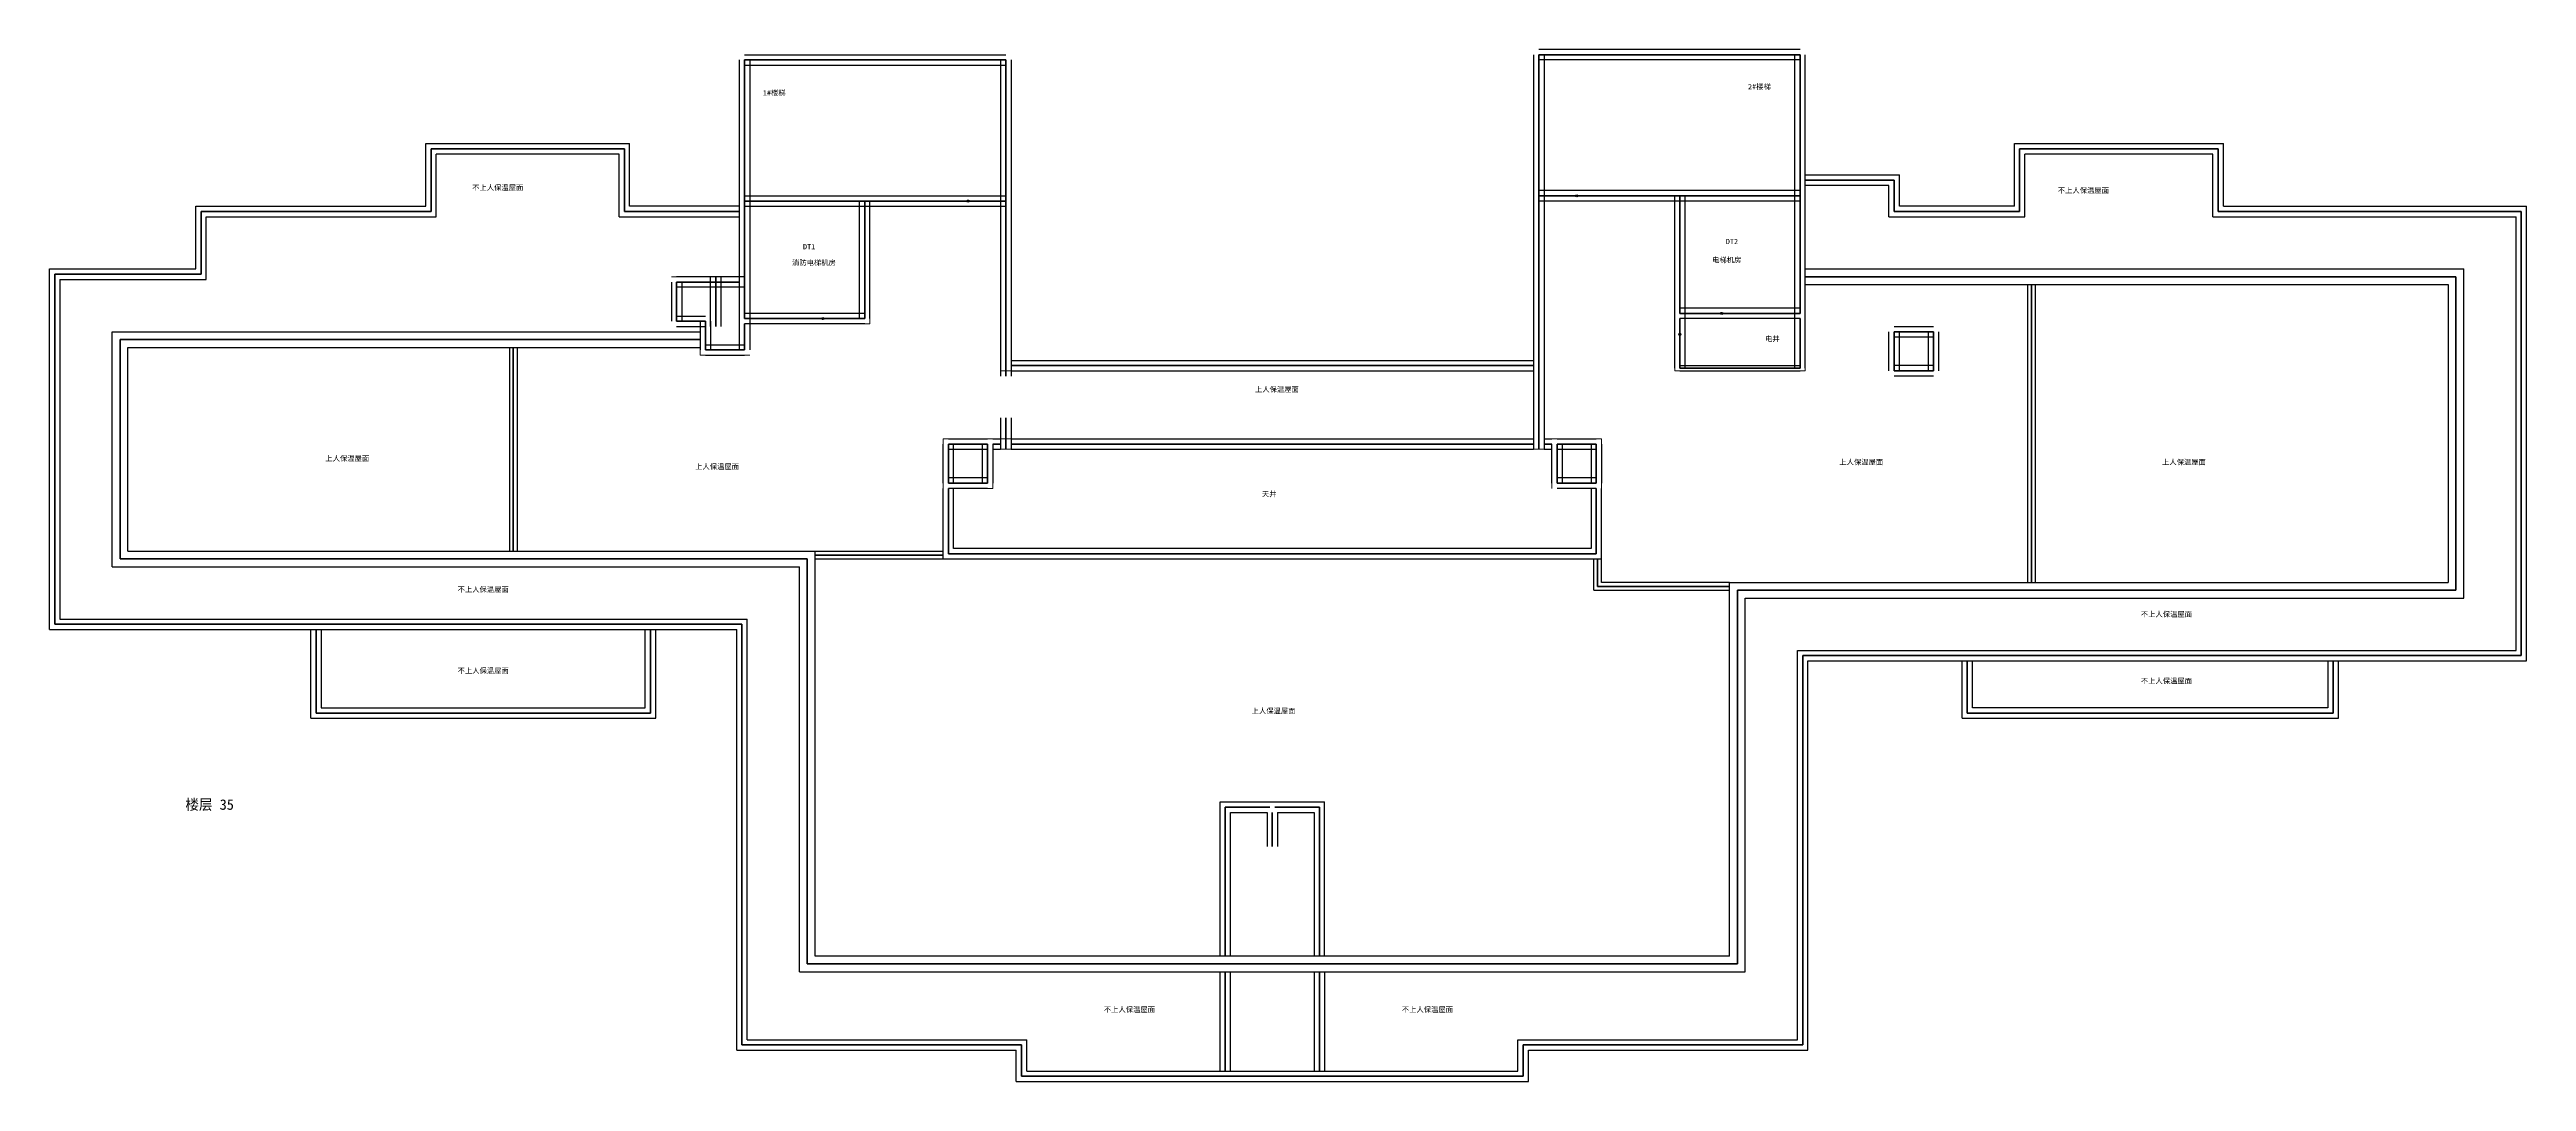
# Model space of a CAD drawing. Header units: metres. Extents: x -2 to 4946, y -14 to 381.
# Drawn here: x 1998 to 2946, y -14 to 381 of the extents above; entities that cross this region are included whole.
import ezdxf

# ---------------------------------------------------------------- set-up
doc = ezdxf.new("R2010")
doc.units = ezdxf.units.M
for name, color, linetype in [('DOORS', 2, 'Continuous'), ('ROOMS', 4, 'Continuous'), ('TEXT', 7, 'Continuous'), ('WALLS', 1, 'Continuous')]:
    doc.layers.add(name, color=color, linetype=linetype)

# ---------------------------------------------------------------- blocks, each defined once
blk = doc.blocks.new('FLOOR_35')
at = {"layer": 'DOORS', "color": 2, "lineweight": 35}
for p, q in [((339, 323), (360, 323)), ((593, 325), (572, 325)), ((306, 278), (282, 278)), ((622, 266), (622, 278)), ((650, 280), (626, 280))]:
    blk.add_line(p, q, dxfattribs=at)
at = {"layer": 'DOORS', "color": 2}
for centre in [(349.5, 323), (582.5, 325), (294, 278), (638, 280), (622, 272)]:
    blk.add_circle(centre, 0.4, dxfattribs=at)
at = {"layer": 'ROOMS', "color": 4, "lineweight": 20}
for points in [[(266, 375), (362, 375), (362, 325), (266, 325)], [(570, 327), (666, 327), (666, 377), (570, 377)], [(236, 294), (262, 294), (262, 317), (216, 317), (216, 341), (146, 341), (146, 317), (58, 317), (58, 293), (2, 293), (2, 163), (265, 163), (265, 2), (372, 2), (372, -10), (446, -10), (446, 28), (285, 28), (285, 183), (22, 183), (22, 273), (236, 273)], [(236, 294), (262, 294), (262, 317), (216, 317), (216, 341), (146, 341), (146, 317), (58, 317), (58, 293), (2, 293), (2, 163), (265, 163), (265, 2), (372, 2), (372, -10), (446, -10), (446, 28), (285, 28), (285, 183), (22, 183), (22, 273), (236, 273)], [(236, 294), (262, 294), (262, 317), (216, 317), (216, 341), (146, 341), (146, 317), (58, 317), (58, 293), (2, 293), (2, 163), (265, 163), (265, 2), (372, 2), (372, -10), (446, -10), (446, 28), (285, 28), (285, 183), (22, 183), (22, 273), (236, 273)], [(702, 317), (702, 329), (670, 329), (670, 297), (922, 297), (922, 171), (647, 171), (647, 28), (486, 28), (486, -10), (560, -10), (560, 2), (667, 2), (667, 151), (942, 151), (942, 317), (826, 317), (826, 341), (754, 341), (754, 317)], [(702, 317), (702, 329), (670, 329), (670, 297), (922, 297), (922, 171), (647, 171), (647, 28), (486, 28), (486, -10), (560, -10), (560, 2), (667, 2), (667, 151), (942, 151), (942, 317), (826, 317), (826, 341), (754, 341), (754, 317)], [(702, 317), (702, 329), (670, 329), (670, 297), (922, 297), (922, 171), (647, 171), (647, 28), (486, 28), (486, -10), (560, -10), (560, 2), (667, 2), (667, 151), (942, 151), (942, 317), (826, 317), (826, 341), (754, 341), (754, 317)], [(755.01, 177), (755, 291), (670, 291), (670, 258), (620, 258), (620, 323), (570, 323), (570, 232), (592, 232), (592, 177)], [(624, 282), (666, 282), (666, 323), (624, 323)], [(624, 282), (666, 282), (666, 323), (624, 323)], [(266, 276), (312, 276), (312, 321), (362, 321), (362, 258), (566, 258), (566, 232), (340, 232), (340, 189), (177, 189), (177, 267), (247, 267), (247, 264), (266, 264)], [(266, 276), (312, 276), (312, 321), (362, 321), (362, 258), (566, 258), (566, 232), (340, 232), (340, 189), (177, 189), (177, 267), (247, 267), (247, 264), (266, 264)], [(266, 280), (308, 280), (308, 321), (266, 321)], [(266, 280), (308, 280), (308, 321), (266, 321)], [(916, 177), (916, 291), (758, 291), (758.01, 177)], [(666, 260), (666, 278), (624, 278), (624, 260)], [(28, 267), (174, 267), (174, 189), (28, 189)], [(573, 213), (573, 228), (359, 228), (359, 213), (344, 213), (344, 190), (588, 190), (588, 213)], [(291, 34), (291, 186), (589, 186), (589, 174), (641, 174), (641, 34), (486, 34), (486, 93), (446, 93), (446, 34)], [(102, 159), (226, 159), (226, 129), (102, 129)], [(734, 147), (870, 147), (870, 129), (734, 129)]]:
    blk.add_lwpolyline(points, dxfattribs=at)
at = {"layer": 'WALLS', "lineweight": 25}
for p, q in [((668, 381), (568, 381)), ((262, 377), (262, 323)), ((264, 379), (364, 379)), ((264, 375), (364, 375)), ((266, 377), (266, 323)), ((362, 377), (362, 323)), ((366, 377), (366, 323)), ((566, 379), (566, 325)), ((668, 377), (568, 377)), ((570, 379), (570, 325)), ((666, 325), (666, 379)), ((670, 325), (670, 379)), ((142, 345), (220, 345)), ((142, 321), (142, 345)), ((220, 321), (220, 345)), ((750, 345), (830, 345)), ((750, 321), (750, 345)), ((830, 321), (830, 345)), ((216, 341), (146, 341)), ((146, 317), (146, 341)), ((216, 317), (216, 341)), ((670, 333), (706, 333)), ((706, 321), (706, 333)), ((826, 341), (754, 341)), ((754, 317), (754, 341)), ((826, 317), (826, 341)), ((262, 323), (262, 292)), ((264, 325), (310, 325)), ((266, 323), (266, 292)), ((308, 278), (308, 323)), ((310, 325), (364, 325)), ((312, 278), (312, 323)), ((362, 323), (362, 256)), ((366, 323), (366, 256)), ((566, 325), (566, 228)), ((622, 327), (568, 327)), ((622, 323), (568, 323)), ((570, 325), (570, 228)), ((620, 280), (620, 325)), ((668, 327), (622, 327)), ((668, 323), (622, 323)), ((624, 280), (624, 325)), ((666, 280), (666, 325)), ((702, 329), (670, 329)), ((670, 280), (670, 325)), ((702, 317), (702, 329)), ((54, 321), (142, 321)), ((54, 297), (54, 321)), ((58, 317), (146, 317)), ((58, 293), (58, 317)), ((216, 317), (262, 317)), ((262, 321), (220, 321)), ((264, 321), (310, 321)), ((310, 321), (364, 321)), ((702, 317), (754, 317)), ((750, 321), (706, 321)), ((826, 317), (942, 317)), ((830, 321), (946, 321)), ((942, 151), (942, 317)), ((946, 147), (946, 321)), ((-2, 297), (54, 297)), ((-2, 159), (-2, 297)), ((264, 294), (238, 294)), ((264, 294), (238, 294)), ((251, 275), (251, 294)), ((255, 275), (255, 294)), ((670, 297), (922, 297)), ((922, 171), (922, 297)), ((2, 293), (58, 293)), ((2, 293), (2, 163)), ((236, 292), (236, 277)), ((264, 290), (238, 290)), ((264, 290), (238, 290)), ((240, 292), (240, 277)), ((262, 292), (262, 278)), ((266, 292), (266, 278)), ((670, 291), (916, 291)), ((755, 291), (755.01, 177)), ((758, 291), (758.01, 177)), ((916, 291), (916, 177)), ((238, 279), (249, 279)), ((238, 275), (249, 275)), ((247, 277), (247, 266)), ((251, 277), (251, 266)), ((262, 278), (262, 266)), ((310, 280), (264, 280)), ((310, 276), (264, 276)), ((266, 278), (266, 266)), ((620, 259), (620, 280)), ((668, 282), (622, 282)), ((668, 278), (622, 278)), ((624, 259), (624, 280)), ((666, 259), (666, 280)), ((670, 259), (670, 280)), ((704, 275), (719, 275)), ((22, 273), (247, 273)), ((22, 183), (22, 273)), ((28, 267), (247, 267)), ((28, 189), (28, 267)), ((174, 267), (174, 189)), ((177, 267), (177, 189)), ((249, 268), (264, 268)), ((702, 258), (702, 273)), ((704, 271), (719, 271)), ((706, 258), (706, 273)), ((717, 273), (717, 258)), ((721, 273), (721, 258)), ((249, 264), (264, 264)), ((366, 262), (566, 262)), ((366, 258), (566, 258)), ((622, 260), (668, 260)), ((622, 258), (668, 258)), ((719, 260), (704, 260)), ((719, 256), (704, 256)), ((362, 240), (362, 228)), ((366, 240), (366, 228)), ((340, 215), (340, 230)), ((342, 232), (357, 232)), ((342, 228), (357, 228)), ((344, 215), (344, 230)), ((355, 230), (355, 215)), ((359, 232), (362, 232)), ((359, 230), (359, 215)), ((359, 228), (362, 228)), ((366, 232), (566, 232)), ((366, 228), (566, 228)), ((570, 232), (573, 232)), ((570, 228), (573, 228)), ((573, 215), (573, 230)), ((575, 232), (590, 232)), ((575, 228), (590, 228)), ((577, 215), (577, 230)), ((588, 230), (588, 215)), ((592, 230), (592, 215)), ((340, 186), (340, 213)), ((357, 217), (342, 217)), ((357, 213), (342, 213)), ((344, 190), (344, 213)), ((590, 217), (575, 217)), ((590, 213), (575, 213)), ((588, 213), (588, 190)), ((592, 186), (592, 213)), ((588, 190), (344, 190)), ((22, 183), (285, 183)), ((28, 189), (291, 189)), ((285, 28), (285, 183)), ((291, 189), (340, 189)), ((291, 34), (291, 189)), ((291, 186), (340, 186)), ((340, 186), (592, 186)), ((589, 174), (589, 186)), ((592, 177), (592, 186)), ((589, 174), (641, 174)), ((641, 177), (592, 177)), ((641, 177), (916, 177)), ((641, 34), (641, 177)), ((647, 171), (922, 171)), ((647, 28), (647, 171)), ((2, 163), (265, 163)), ((265, 2), (265, 163)), ((-2, 159), (261, 159)), ((98, 125), (98, 159)), ((102, 159), (102, 129)), ((226, 129), (226, 159)), ((230, 125), (230, 159)), ((261, -2), (261, 159)), ((667, 151), (942, 151)), ((667, 2), (667, 151)), ((671, 147), (946, 147)), ((671, -2), (671, 147)), ((730, 125), (730, 147)), ((734, 129), (734, 147)), ((870, 147), (870, 129)), ((874, 125), (874, 147)), ((98, 125), (230, 125)), ((102, 129), (226, 129)), ((730, 125), (874, 125)), ((870, 129), (734, 129)), ((446, 93), (466, 93)), ((446, 34), (446, 93)), ((450, 89), (464, 89)), ((450, 34), (450, 89)), ((464, 89), (464, 76)), ((466, 93), (486, 93)), ((468, 89), (482, 89)), ((468, 89), (468, 76)), ((482, 89), (482, 34)), ((486, 34), (486, 93)), ((641, 34), (291, 34)), ((285, 28), (647, 28)), ((446, -10), (446, 28)), ((450, -10), (450, 28)), ((482, 28), (482, -10)), ((486, 28), (486, -10)), ((265, 2), (372, 2)), ((372, -10), (372, 2)), ((560, 2), (667, 2)), ((560, -10), (560, 2)), ((261, -2), (368, -2)), ((368, -14), (368, -2)), ((564, -2), (671, -2)), ((564, -14), (564, -2)), ((368, -14), (564, -14)), ((372, -10), (560, -10))]:
    blk.add_line(p, q, dxfattribs=at)
at = {"layer": 'WALLS', "lineweight": 40}
for p, q in [((264, 377), (264, 323)), ((264, 377), (364, 377)), ((364, 377), (364, 323)), ((668, 379), (568, 379)), ((568, 379), (568, 325)), ((668, 325), (668, 379)), ((144, 343), (218, 343)), ((144, 319), (144, 343)), ((218, 319), (218, 343)), ((752, 343), (828, 343)), ((752, 319), (752, 343)), ((828, 319), (828, 343)), ((264, 323), (310, 323)), ((264, 323), (264, 292)), ((310, 278), (310, 323)), ((310, 323), (364, 323)), ((364, 323), (364, 256)), ((568, 325), (568, 228)), ((622, 325), (568, 325)), ((622, 280), (622, 325)), ((668, 325), (622, 325)), ((668, 280), (668, 325)), ((670, 331), (704, 331)), ((704, 319), (704, 331)), ((56, 319), (144, 319)), ((56, 295), (56, 319)), ((218, 319), (262, 319)), ((704, 319), (752, 319)), ((828, 319), (944, 319)), ((944, 149), (944, 319)), ((0, 295), (56, 295)), ((0, 161), (0, 295)), ((253, 275), (253, 294)), ((670, 294), (919, 294)), ((919, 174), (919, 294)), ((238, 292), (238, 277)), ((255, 292), (238, 292)), ((262, 292), (255, 292)), ((264, 292), (264, 278)), ((756.5, 291), (756.5, 177)), ((238, 277), (249, 277)), ((249, 277), (249, 266)), ((310, 278), (264, 278)), ((264, 276), (264, 266)), ((668, 280), (622, 280)), ((622, 259), (622, 278)), ((668, 259), (668, 278)), ((25, 270), (247, 270)), ((25, 186), (25, 270)), ((175.5, 267), (175.5, 189)), ((249, 266), (264, 266)), ((704, 258), (704, 273)), ((704, 273), (719, 273)), ((719, 273), (719, 258)), ((366, 260), (566, 260)), ((622, 259), (668, 259)), ((719, 258), (704, 258)), ((364, 240), (364, 228)), ((342, 215), (342, 230)), ((342, 230), (357, 230)), ((357, 230), (357, 215)), ((359, 230), (362, 230)), ((366, 230), (566, 230)), ((570, 230), (573, 230)), ((575, 230), (590, 230)), ((575, 215), (575, 230)), ((590, 230), (590, 215)), ((357, 215), (342, 215)), ((342, 188), (342, 213)), ((590, 215), (575, 215)), ((590, 188), (590, 213)), ((25, 186), (288, 186)), ((288, 31), (288, 186)), ((291, 187.5), (340, 187.5)), ((342, 188), (590, 188)), ((590.5, 175.5), (590.5, 186)), ((590.5, 175.5), (641, 175.5)), ((644, 174), (919, 174)), ((644, 31), (644, 174)), ((0, 161), (263, 161)), ((100, 127), (100, 159)), ((228, 127), (228, 159)), ((263, 0), (263, 161)), ((669, 149), (944, 149)), ((669, 0), (669, 149)), ((732, 127), (732, 147)), ((872, 127), (872, 147)), ((100, 127), (228, 127)), ((732, 127), (872, 127)), ((448, 91), (465, 91)), ((448, 34), (448, 91)), ((466, 89), (466, 76)), ((467, 91), (484, 91)), ((484, 34), (484, 91)), ((288, 31), (644, 31)), ((448, -10), (448, 28)), ((484, 28), (484, -10)), ((263, 0), (370, 0)), ((370, -12), (370, 0)), ((562, 0), (669, 0)), ((562, -12), (562, 0)), ((370, -12), (562, -12))]:
    blk.add_line(p, q, dxfattribs=at)
at = {"layer": 'TEXT', "color": 7}
for s, height, p in [('1#楼梯', 2, (271, 363.41)), ('2#楼梯', 2, (648.06, 365.79)), ('不上人保温屋面', 2, (159.75, 327.14)), ('不上人保温屋面', 2, (766.61, 326.05)), ('DT1', 2, (286.37, 304.51)), ('DT2', 2, (639.57, 306.51)), ('消防电梯机房', 2, (282.15, 298.42)), ('电梯机房', 2, (634.32, 299.45)), ('电井', 2, (654.59, 269.26)), ('上人保温屋面', 2, (459.35, 249.9)), ('上人保温屋面', 2, (103.56, 223.47)), ('上人保温屋面', 2, (245.1, 220.35)), ('上人保温屋面', 2, (683, 222.1)), ('上人保温屋面', 2, (806.51, 222.1)), ('天井', 2, (462.01, 209.88)), ('不上人保温屋面', 2, (154.17, 173.32)), ('不上人保温屋面', 2, (798.41, 163.85)), ('不上人保温屋面', 2, (154.17, 142.24)), ('不上人保温屋面', 2, (798.41, 138.31)), ('上人保温屋面', 2, (458.08, 126.82)), ('楼层 35', 4, (50, 90)), ('不上人保温屋面', 2, (401.5, 12.53)), ('不上人保温屋面', 2, (515.56, 12.53))]:
    blk.add_text(s, height=height, dxfattribs=at).set_placement(p)

msp = doc.modelspace()

# ---------------------------------------------------------------- block references
at = {"layer": 'WALLS'}
msp.add_blockref('FLOOR_35', (2000, 0), dxfattribs=at)

doc.saveas('drawing.dxf')
